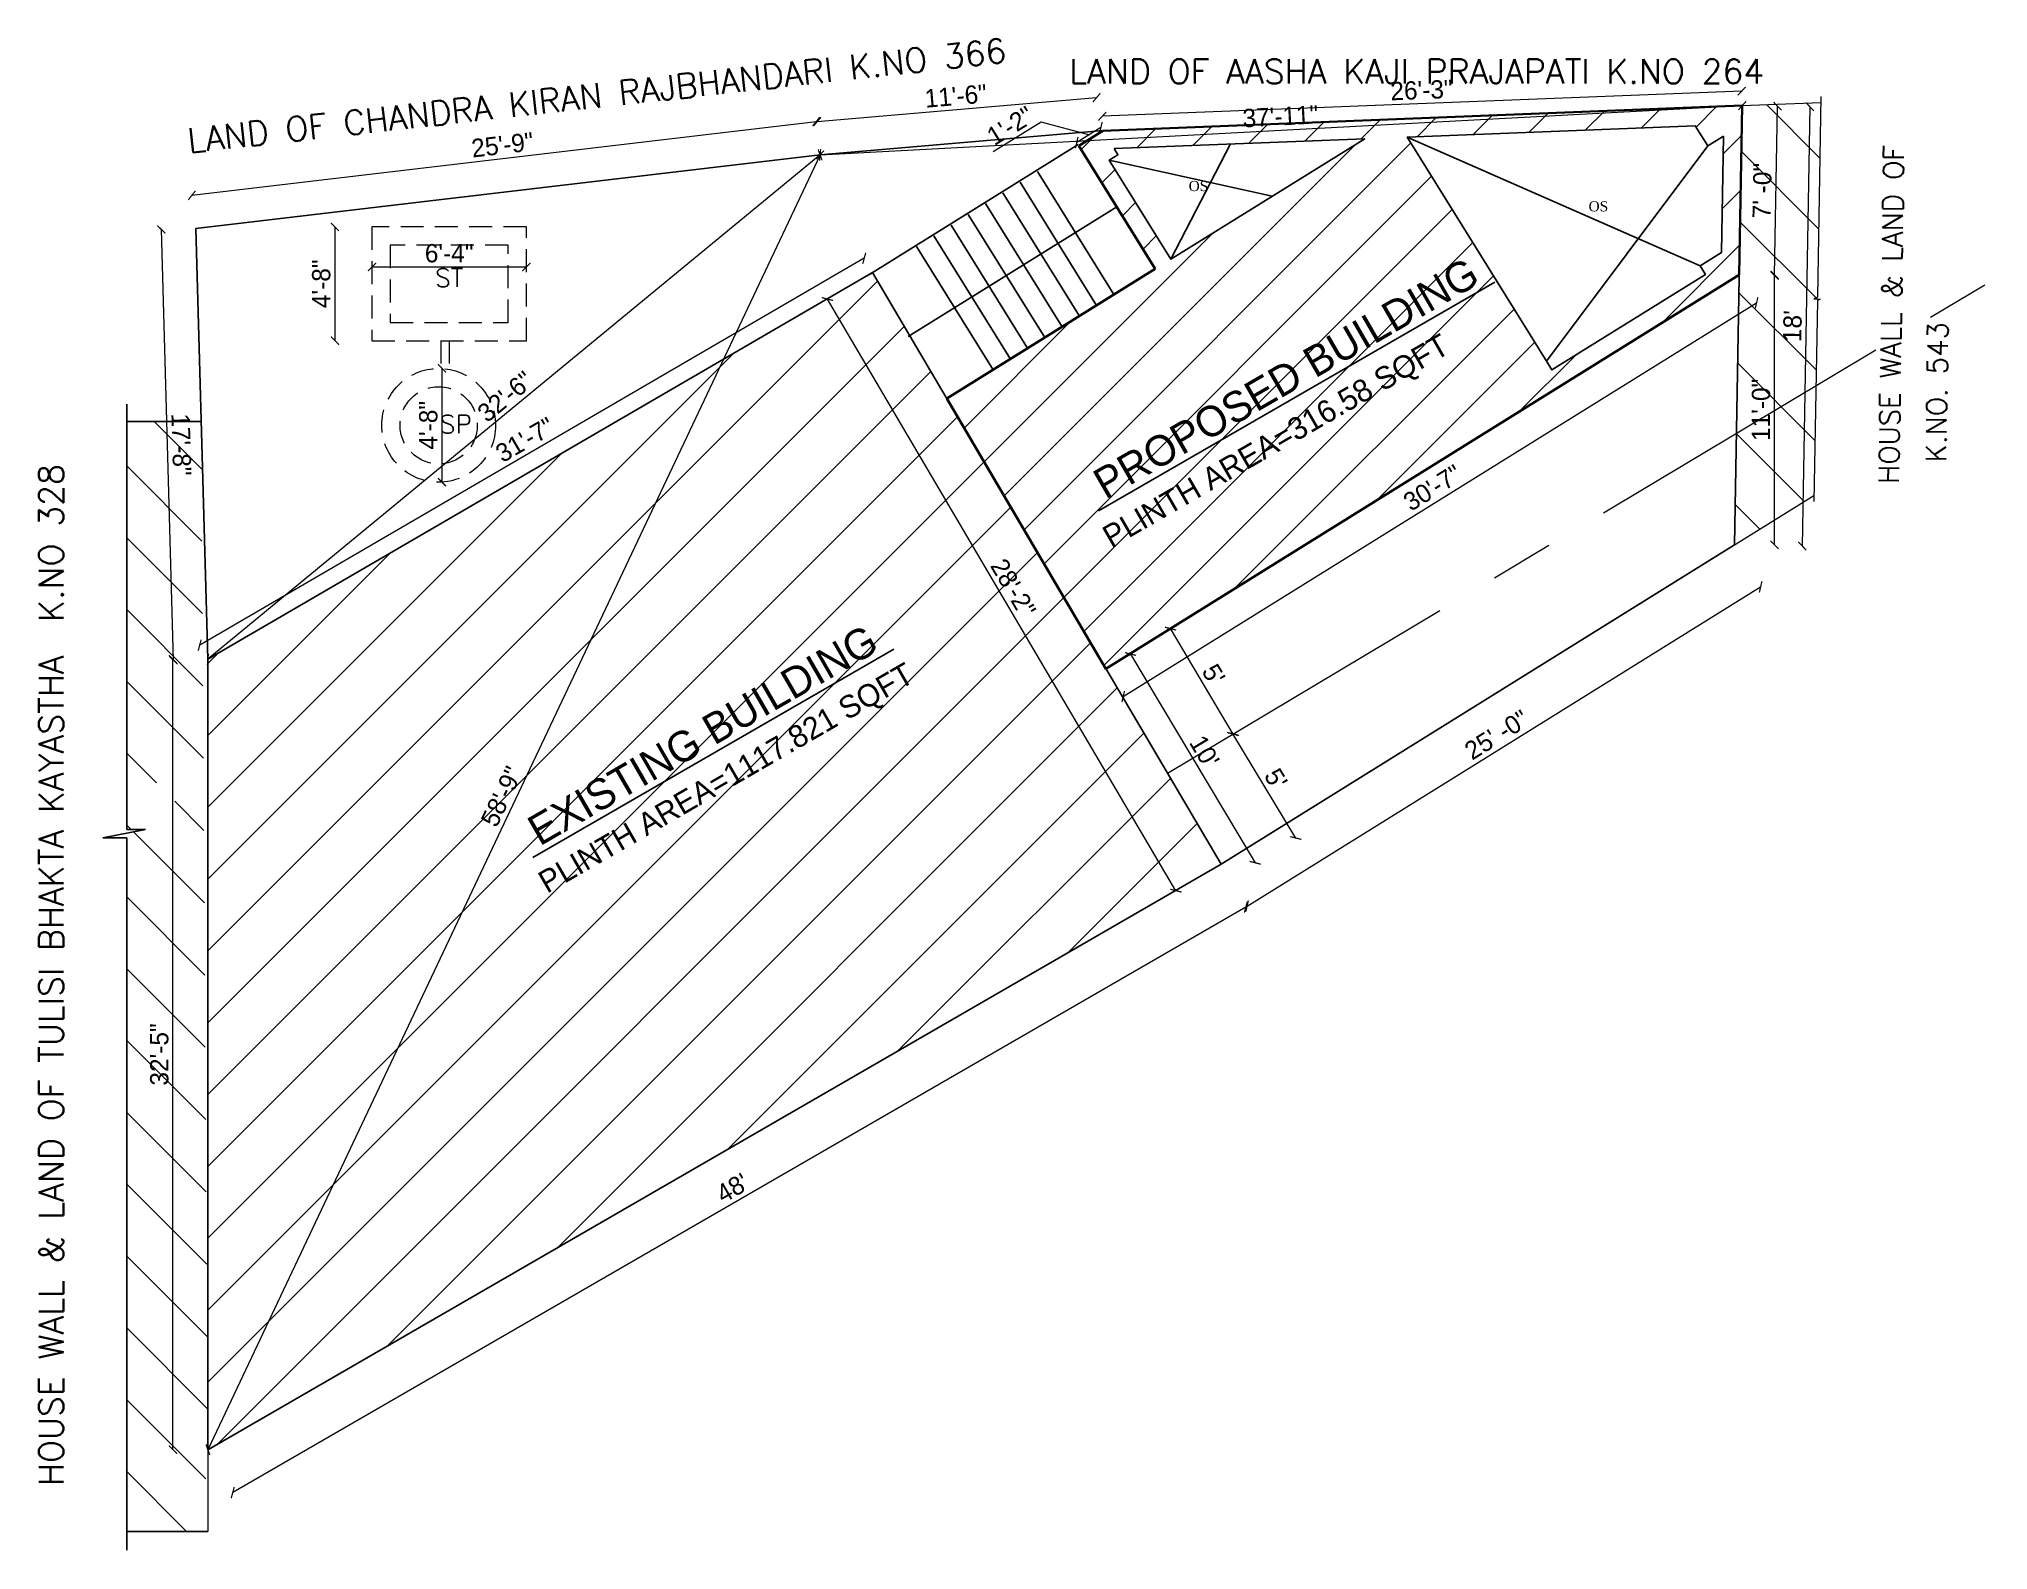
# Model space of a CAD drawing. Header units: inches. Extents: x 149946 to 166271, y -29520 to -26192.
# Drawn here: x 149946 to 150905, y -27377 to -26633 of the extents above; entities that cross this region are included whole.
import ezdxf

# ---------------------------------------------------------------- set-up
doc = ezdxf.new("R2010")
doc.units = ezdxf.units.IN
doc.header["$LTSCALE"] = 5
doc.header["$MEASUREMENT"] = 0
doc.linetypes.add('CENTER', pattern=[2, 1.25, -0.25, 0.25, -0.25])
doc.linetypes.add('HIDDEN', pattern=[0.375, 0.25, -0.125])
doc.layers.add('A-WALL', color=7, linetype='Continuous', lineweight=9)
doc.layers.add('HATCH', color=253, linetype='Continuous', lineweight=0)
for name, color, linetype in [('DIM', 5, 'Continuous'), ('TEXT', 6, 'Continuous'), ('WALL', 7, 'Continuous')]:
    doc.layers.add(name, color=color, linetype=linetype)
doc.styles.add('ordinary', font='times.ttf')
doc.styles.add('ROMANS', font='romans.shx', dxfattribs={"width": 0.8})
doc.styles.add('tt', font='stylu.ttf', dxfattribs={"height": 8})
doc.dimstyles.new('Copy(2) of STANDARD', dxfattribs={"dimtxt": 2, "dimasz": 4, "dimexe": 0, "dimexo": 0, "dimgap": 2, "dimtad": 1, "dimdec": 0, "dimzin": 0, "dimdsep": 46, "dimlunit": 3, "dimtxsty": 'tt', "dimblk": 'ARCHTICK', "dimcen": 0.0505, "dimse1": 1, "dimse2": 1, "dimclrd": 5, "dimclre": 5, "dimclrt": 7, "dimadec": 1, "dimazin": 0, "dimtm": 1e-09, "dimtfac": 1, "dimtdec": 0, "dimtofl": 0, "dimtmove": 1, "dimatfit": 3, "dimfxl": 1, "dimtolj": 2, "dimtzin": 0, "dimlwd": 13, "dimarcsym": 0})

msp = doc.modelspace()

# ---------------------------------------------------------------- texts
at = {"layer": 'TEXT', "lineweight": 9, "style": 'ROMANS'}
for s, height, rotation, p in [('LAND OF CHANDRA KIRAN RAJBHANDARI K.NO 366', 12, 6.31431, (150019.86, -26689.47, -58.17)), ('HOUSE WALL & LAND OF          ', 10, 89.13056, (150861.53, -26852.36, -58.17)), ('          K.NO. 543', 10, 89.13056, (150883.58, -26916.33, -58.17)), ('HOUSE WALL & LAND OF TULISI BHAKTA KAYASTHA  K.NO 328', 12, 90, (149957.97, -27345.62, -58.17))]:
    msp.add_text(s, height=height, rotation=rotation, dxfattribs=at).set_placement(p)
for s, height, p in [('LAND OF AASHA KAJI PRAJAPATI K.NO 264', 12, (150453.24, -26655.37, -58.17)), ('ST', 9, (150140.96, -26755.46, -58.17)), ('SP', 9, (150143.32, -26827.51, -58.17))]:
    msp.add_text(s, height=height, dxfattribs=at).set_placement(p)
at = {"layer": 'TEXT', "style": 'ordinary'}
for p in [(150511.9, -26708.28, -58.17), (150708.78, -26718.28, -58.17)]:
    msp.add_text('OS', height=5, dxfattribs=at).set_placement(p)
at = {"layer": 'TEXT', "linetype": 'ByBlock', "style": 'tt'}
for s, p in [('%%U PROPOSED BUILDING ', (150466.06, -26863.01, -58.17)), ('%%U EXISTING BUILDING ', (150187.62, -27033.7, -58.17))]:
    msp.add_text(s, height=15, rotation=30, dxfattribs=at).set_placement(p)
at = {"layer": 'TEXT', "lineweight": 70, "style": 'tt'}
for s, p in [('PLINTH AREA=316.58 SQFT', (150473.79, -26884.18, -58.17)), ('PLINTH AREA=1117.821 SQFT', (150196.04, -27054.19, -58.17))]:
    msp.add_text(s, height=11, rotation=30, dxfattribs=at).set_placement(p)

# ---------------------------------------------------------------- blocks, each defined once
blk = doc.blocks.new('_ArchTick')
at = {"color": 0, "linetype": 'ByBlock', "const_width": 0.15}
blk.add_lwpolyline([(-0.5, -0.5), (0.5, 0.5)], dxfattribs=at)
blk = doc.blocks.new('*D689')
at = {"layer": 'Defpoints', "color": 0, "ltscale": 5}
for p in [(150143.8, -26795.58), (150141.66, -26851.54), (150144.36, -26851.54)]:
    blk.add_point(p, dxfattribs=at)
at = {"layer": 'DIM', "color": 5, "lineweight": 13, "ltscale": 5}
blk.add_line((150144.36, -26795.58), (150144.36, -26851.54), dxfattribs=at)
at = {"layer": 'DIM', "color": 5, "lineweight": 13, "ltscale": 5, "xscale": 4, "yscale": 4, "zscale": 4}
for p, rotation in [((150144.36, -26795.58), 90), ((150144.36, -26851.54), 270)]:
    blk.add_blockref('_ArchTick', p, dxfattribs=dict(at, rotation=rotation))
at = {"layer": 'DIM', "color": 7, "ltscale": 5, "insert": (150137.66, -26823.56), "char_height": 8, "attachment_point": 5, "rotation": 90, "style": 'tt'}
blk.add_mtext('\\A2;{\\H1.125x;4\'-8"}', dxfattribs=at)
blk = doc.blocks.new('*D690')
at = {"layer": 'Defpoints', "color": 0, "ltscale": 5}
for p in [(150109.89, -26725.92), (150091.65, -26781.92), (150109.89, -26781.92)]:
    blk.add_point(p, dxfattribs=at)
at = {"layer": 'DIM', "color": 5, "lineweight": 13, "ltscale": 5}
blk.add_line((150091.65, -26725.92), (150091.65, -26781.92), dxfattribs=at)
at = {"layer": 'DIM', "color": 5, "lineweight": 13, "ltscale": 5, "xscale": 4, "yscale": 4, "zscale": 4}
for p, rotation in [((150091.65, -26725.92), 90), ((150091.65, -26781.92), 270)]:
    blk.add_blockref('_ArchTick', p, dxfattribs=dict(at, rotation=rotation))
at = {"layer": 'DIM', "color": 7, "ltscale": 5, "insert": (150084.95, -26753.92), "char_height": 8, "attachment_point": 5, "rotation": 90, "style": 'tt'}
blk.add_mtext('\\A2;{\\H1.125x;4\'-8"}', dxfattribs=at)
blk = doc.blocks.new('*D691')
at = {"layer": 'Defpoints', "color": 0, "ltscale": 5}
for p in [(150185.89, -26745.63), (150109.89, -26754.91), (150185.89, -26754.91)]:
    blk.add_point(p, dxfattribs=at)
at = {"layer": 'DIM', "color": 5, "lineweight": 13, "ltscale": 5}
blk.add_line((150109.89, -26745.63), (150185.89, -26745.63), dxfattribs=at)
at = {"layer": 'DIM', "color": 5, "lineweight": 13, "ltscale": 5, "xscale": 4, "yscale": 4, "zscale": 4, "rotation": 180}
blk.add_blockref('_ArchTick', (150109.89, -26745.63), dxfattribs=at)
at = {"layer": 'DIM', "color": 5, "lineweight": 13, "ltscale": 5, "xscale": 4, "yscale": 4, "zscale": 4}
blk.add_blockref('_ArchTick', (150185.89, -26745.63), dxfattribs=at)
at = {"layer": 'DIM', "color": 7, "ltscale": 5, "insert": (150147.89, -26738.92), "char_height": 8, "attachment_point": 5, "style": 'tt'}
blk.add_mtext('\\A2;{\\H1.125x;6\'-4"}', dxfattribs=at)
blk = doc.blocks.new('*D696')
at = {"layer": 'Defpoints', "color": 0, "ltscale": 5}
for p in [(150328.55, -26674.12), (150330.47, -26690.46), (150023.16, -26726.71)]:
    blk.add_point(p, dxfattribs=at)
at = {"layer": 'DIM', "color": 5, "lineweight": 13, "ltscale": 5}
blk.add_line((150021.24, -26710.37), (150328.55, -26674.12), dxfattribs=at)
at = {"layer": 'DIM', "color": 5, "lineweight": 13, "ltscale": 5, "xscale": 4, "yscale": 4, "zscale": 4}
for p, rotation in [((150328.55, -26674.12), 6.72693349602278), ((150021.24, -26710.37), 186.7269334960228)]:
    blk.add_blockref('_ArchTick', p, dxfattribs=dict(at, rotation=rotation))
at = {"layer": 'DIM', "color": 7, "ltscale": 5, "insert": (150174.11, -26685.59), "char_height": 8, "attachment_point": 5, "rotation": 6.72693, "style": 'tt'}
blk.add_mtext('\\A2;{\\H1.125x;25\'-9"}', dxfattribs=at)
blk = doc.blocks.new('*D697')
at = {"layer": 'Defpoints', "color": 0, "ltscale": 5}
for p in [(150466.6, -26662.28), (150468.01, -26678.64), (150330.47, -26690.46)]:
    blk.add_point(p, dxfattribs=at)
at = {"layer": 'DIM', "color": 5, "lineweight": 13, "ltscale": 5}
blk.add_line((150329.07, -26674.1), (150466.6, -26662.28), dxfattribs=at)
at = {"layer": 'DIM', "color": 5, "lineweight": 13, "ltscale": 5, "xscale": 4, "yscale": 4, "zscale": 4}
for p, rotation in [((150466.6, -26662.28), 4.912393746676225), ((150329.07, -26674.1), 184.9123937466762)]:
    blk.add_blockref('_ArchTick', p, dxfattribs=dict(at, rotation=rotation))
at = {"layer": 'DIM', "color": 7, "ltscale": 5, "insert": (150397.26, -26661.55), "char_height": 8, "attachment_point": 5, "rotation": 4.91239, "style": 'tt'}
blk.add_mtext('\\A2;{\\H1.125x;11\'-6"}', dxfattribs=at)
blk = doc.blocks.new('*D698')
at = {"layer": 'Defpoints', "color": 0, "ltscale": 5}
for p in [(150469.42, -26671.45), (150784.42, -26666.22), (150469.7, -26678.57)]:
    blk.add_point(p, dxfattribs=at)
at = {"layer": 'DIM', "color": 5, "lineweight": 13, "ltscale": 5}
blk.add_line((150784.14, -26659.1), (150469.42, -26671.45), dxfattribs=at)
at = {"layer": 'DIM', "color": 5, "lineweight": 13, "ltscale": 5, "xscale": 4, "yscale": 4, "zscale": 4}
for p, rotation in [((150784.14, -26659.1), 2.24843529121717), ((150469.42, -26671.45), 182.2484352912171)]:
    blk.add_blockref('_ArchTick', p, dxfattribs=dict(at, rotation=rotation))
at = {"layer": 'DIM', "color": 7, "ltscale": 5, "insert": (150626.52, -26658.61), "char_height": 8, "attachment_point": 5, "rotation": 2.24844, "style": 'tt'}
blk.add_mtext('\\A2;{\\H1.125x;26\'-3"}', dxfattribs=at)
blk = doc.blocks.new('*D699')
at = {"layer": 'Defpoints', "color": 0, "ltscale": 5}
for p in [(150784.42, -26666.22), (150780.64, -26882.39), (150813.94, -26882.97)]:
    blk.add_point(p, dxfattribs=at)
at = {"layer": 'DIM', "color": 5, "lineweight": 13, "ltscale": 5}
blk.add_line((150817.73, -26666.8), (150813.94, -26882.97), dxfattribs=at)
at = {"layer": 'DIM', "color": 5, "lineweight": 13, "ltscale": 5, "xscale": 4, "yscale": 4, "zscale": 4}
for p, rotation in [((150817.73, -26666.8), 88.99643436654934), ((150813.94, -26882.97), 268.9964343665494)]:
    blk.add_blockref('_ArchTick', p, dxfattribs=dict(at, rotation=rotation))
at = {"layer": 'DIM', "color": 7, "ltscale": 5, "insert": (150809.18, -26774.77), "char_height": 8, "attachment_point": 5, "rotation": 88.99643, "style": 'tt'}
blk.add_mtext("\\A2;{\\H1.125x;18'}", dxfattribs=at)
blk = doc.blocks.new('*D700')
at = {"layer": 'Defpoints', "color": 0, "ltscale": 5}
for p in [(150780.64, -26882.39), (150793.48, -26903.05), (150527.84, -27039.53)]:
    blk.add_point(p, dxfattribs=at)
at = {"layer": 'DIM', "color": 5, "lineweight": 13, "ltscale": 5}
blk.add_line((150540.68, -27060.19), (150793.48, -26903.05), dxfattribs=at)
at = {"layer": 'DIM', "color": 5, "lineweight": 13, "ltscale": 5, "xscale": 4, "yscale": 4, "zscale": 4}
for p, rotation in [((150793.48, -26903.05), 31.86620840505018), ((150540.68, -27060.19), 211.8662084050502)]:
    blk.add_blockref('_ArchTick', p, dxfattribs=dict(at, rotation=rotation))
at = {"layer": 'DIM', "color": 7, "ltscale": 5, "insert": (150663.53, -26975.91), "char_height": 8, "attachment_point": 5, "rotation": 31.86621, "style": 'tt'}
blk.add_mtext('\\A2;{\\H1.125x;25\' -0"}', dxfattribs=at)
blk = doc.blocks.new('*D701')
at = {"layer": 'Defpoints', "color": 0, "ltscale": 5}
for p in [(150527.84, -27039.53), (150029.12, -27327.73), (150041.34, -27348.87)]:
    blk.add_point(p, dxfattribs=at)
at = {"layer": 'DIM', "color": 5, "lineweight": 13, "ltscale": 5}
blk.add_line((150540.06, -27060.67), (150041.34, -27348.87), dxfattribs=at)
at = {"layer": 'DIM', "color": 5, "lineweight": 13, "ltscale": 5, "xscale": 4, "yscale": 4, "zscale": 4}
for p, rotation in [((150540.06, -27060.67), 30.02282740676115), ((150041.34, -27348.87), 210.0228274067611)]:
    blk.add_blockref('_ArchTick', p, dxfattribs=dict(at, rotation=rotation))
at = {"layer": 'DIM', "color": 7, "ltscale": 5, "insert": (150287.34, -27198.97), "char_height": 8, "attachment_point": 5, "rotation": 30.02283, "style": 'tt'}
blk.add_mtext("\\A2;{\\H1.125x;48'}", dxfattribs=at)
blk = doc.blocks.new('*D702')
at = {"layer": 'Defpoints', "color": 0, "ltscale": 5}
for p in [(150011.92, -26938.73), (150029.12, -26938.73), (150029.12, -27327.73)]:
    blk.add_point(p, dxfattribs=at)
at = {"layer": 'DIM', "color": 5, "lineweight": 13, "ltscale": 5}
blk.add_line((150011.92, -27327.73), (150011.92, -26938.73), dxfattribs=at)
at = {"layer": 'DIM', "color": 5, "lineweight": 13, "ltscale": 5, "xscale": 4, "yscale": 4, "zscale": 4}
for p, rotation in [((150011.92, -26938.73), 90), ((150011.92, -27327.73), 270)]:
    blk.add_blockref('_ArchTick', p, dxfattribs=dict(at, rotation=rotation))
at = {"layer": 'DIM', "color": 7, "ltscale": 5, "insert": (150005.23, -27133.23), "char_height": 8, "attachment_point": 5, "rotation": 90, "style": 'tt'}
blk.add_mtext('\\A2;{\\H1.125x;32\'-5"}', dxfattribs=at)
blk = doc.blocks.new('*D703')
at = {"layer": 'Defpoints', "color": 0, "ltscale": 5}
for p in [(150006.22, -26727.18), (150023.16, -26726.71), (150029.12, -26938.73)]:
    blk.add_point(p, dxfattribs=at)
at = {"layer": 'DIM', "color": 5, "lineweight": 13, "ltscale": 5}
blk.add_line((150012.18, -26939.21), (150006.22, -26727.18), dxfattribs=at)
at = {"layer": 'DIM', "color": 5, "lineweight": 13, "ltscale": 5, "xscale": 4, "yscale": 4, "zscale": 4}
for p, rotation in [((150006.22, -26727.18), 91.609807022786), ((150012.18, -26939.21), 271.609807022786)]:
    blk.add_blockref('_ArchTick', p, dxfattribs=dict(at, rotation=rotation))
at = {"layer": 'DIM', "color": 7, "ltscale": 5, "insert": (150016.02, -26833), "char_height": 8, "attachment_point": 5, "rotation": 271.60981, "style": 'tt'}
blk.add_mtext('\\A2;{\\H1.125x;17\'-8"}', dxfattribs=at)
blk = doc.blocks.new('*D704')
at = {"layer": 'Defpoints', "color": 0, "ltscale": 5}
for p in [(150356.25, -26748.33), (150025.08, -26931.78), (150029.12, -26938.73)]:
    blk.add_point(p, dxfattribs=at)
at = {"layer": 'DIM', "color": 5, "lineweight": 13, "ltscale": 5}
blk.add_line((150352.2, -26741.38), (150025.08, -26931.78), dxfattribs=at)
at = {"layer": 'DIM', "color": 5, "lineweight": 13, "ltscale": 5, "xscale": 4, "yscale": 4, "zscale": 4}
for p, rotation in [((150352.2, -26741.38), 30.20167562409659), ((150025.08, -26931.78), 210.2016756240966)]:
    blk.add_blockref('_ArchTick', p, dxfattribs=dict(at, rotation=rotation))
at = {"layer": 'DIM', "color": 7, "ltscale": 5, "insert": (150185.21, -26830.68), "char_height": 8, "attachment_point": 5, "rotation": 30.20168, "style": 'tt'}
blk.add_mtext('\\A2;{\\H1.125x;31\'-7"}', dxfattribs=at)
blk = doc.blocks.new('*D705')
at = {"layer": 'Defpoints', "color": 0, "ltscale": 5}
for p in [(150356.25, -26748.33), (150334.05, -26761.41), (150527.84, -27039.53)]:
    blk.add_point(p, dxfattribs=at)
at = {"layer": 'DIM', "color": 5, "lineweight": 13, "ltscale": 5}
blk.add_line((150505.64, -27052.61), (150334.05, -26761.41), dxfattribs=at)
at = {"layer": 'DIM', "color": 5, "lineweight": 13, "ltscale": 5, "xscale": 4, "yscale": 4, "zscale": 4}
for p, rotation in [((150334.05, -26761.41), 120.5085900980565), ((150505.64, -27052.61), 300.5085900980565)]:
    blk.add_blockref('_ArchTick', p, dxfattribs=dict(at, rotation=rotation))
at = {"layer": 'DIM', "color": 7, "ltscale": 5, "insert": (150425.58, -26903.63), "char_height": 8, "attachment_point": 5, "rotation": 300.50859, "style": 'tt'}
blk.add_mtext('\\A2;{\\H1.125x;28\'-2"}', dxfattribs=at)
blk = doc.blocks.new('*D706')
at = {"layer": 'Defpoints', "color": 0, "ltscale": 5}
for p in [(150469.7, -26678.57), (150456.82, -26684.38), (150457.81, -26685.97)]:
    blk.add_point(p, dxfattribs=at)
at = {"layer": 'DIM', "color": 5, "lineweight": 13, "ltscale": 5}
for p, q in [((150439.32, -26674.36), (150415.75, -26689.01)), ((150462.77, -26680.68), (150439.32, -26674.36)), ((150468.71, -26676.99), (150456.82, -26684.38))]:
    blk.add_line(p, q, dxfattribs=at)
at = {"layer": 'DIM', "color": 5, "lineweight": 13, "ltscale": 5, "xscale": 4, "yscale": 4, "zscale": 4}
for p, rotation in [((150456.82, -26684.38), 211.8662084050724), ((150468.71, -26676.99), 31.86620840507245)]:
    blk.add_blockref('_ArchTick', p, dxfattribs=dict(at, rotation=rotation))
at = {"layer": 'DIM', "color": 7, "ltscale": 5, "insert": (150424.06, -26676.09), "char_height": 8, "attachment_point": 5, "rotation": 31.86621, "style": 'tt'}
blk.add_mtext('\\A2;{\\H1.125x;1\'-2"}', dxfattribs=at)
blk = doc.blocks.new('*D707')
at = {"layer": 'Defpoints', "color": 0, "ltscale": 5}
for p in [(150784.42, -26666.22), (150801.81, -26666.52), (150782.96, -26749.55)]:
    blk.add_point(p, dxfattribs=at)
at = {"layer": 'DIM', "color": 5, "lineweight": 13, "ltscale": 5}
blk.add_line((150800.35, -26749.86), (150801.81, -26666.52), dxfattribs=at)
at = {"layer": 'DIM', "color": 5, "lineweight": 13, "ltscale": 5, "xscale": 4, "yscale": 4, "zscale": 4}
for p, rotation in [((150801.81, -26666.52), 88.99643436657202), ((150800.35, -26749.86), 268.996434366572)]:
    blk.add_blockref('_ArchTick', p, dxfattribs=dict(at, rotation=rotation))
at = {"layer": 'DIM', "color": 7, "ltscale": 5, "insert": (150794.23, -26708.07), "char_height": 8, "attachment_point": 5, "rotation": 88.99643, "style": 'tt'}
blk.add_mtext('\\A2;{\\H1.125x;7\' -0"}', dxfattribs=at)
blk = doc.blocks.new('*D708')
at = {"layer": 'Defpoints', "color": 0, "ltscale": 5}
for p in [(150782.96, -26749.55), (150791.48, -26763.25), (150471.17, -26943.37)]:
    blk.add_point(p, dxfattribs=at)
at = {"layer": 'DIM', "color": 5, "lineweight": 13, "ltscale": 5}
blk.add_line((150479.69, -26957.07), (150791.48, -26763.25), dxfattribs=at)
at = {"layer": 'DIM', "color": 5, "lineweight": 13, "ltscale": 5, "xscale": 4, "yscale": 4, "zscale": 4}
for p, rotation in [((150791.48, -26763.25), 31.86620840505249), ((150479.69, -26957.07), 211.8662084050525)]:
    blk.add_blockref('_ArchTick', p, dxfattribs=dict(at, rotation=rotation))
at = {"layer": 'DIM', "color": 7, "ltscale": 5, "insert": (150631.96, -26854.33), "char_height": 8, "attachment_point": 5, "rotation": 31.86621, "style": 'tt'}
blk.add_mtext('\\A2;{\\H1.125x;30\'-7"}', dxfattribs=at)
blk = doc.blocks.new('*D692')
at = {"layer": 'Defpoints', "color": 0, "ltscale": 5}
for p in [(150330.47, -26690.46), (150029.12, -26938.73), (150029.12, -26938.73)]:
    blk.add_point(p, dxfattribs=at)
at = {"layer": 'DIM', "color": 5, "lineweight": 13, "ltscale": 5}
blk.add_line((150330.47, -26690.46), (150029.12, -26938.73), dxfattribs=at)
at = {"layer": 'DIM', "color": 5, "lineweight": 13, "ltscale": 5, "xscale": 4, "yscale": 4, "zscale": 4}
for p, rotation in [((150330.47, -26690.46), 39.48369156053075), ((150029.12, -26938.73), 219.4836915605308)]:
    blk.add_blockref('_ArchTick', p, dxfattribs=dict(at, rotation=rotation))
at = {"layer": 'DIM', "color": 7, "ltscale": 5, "insert": (150175.56, -26809.45), "char_height": 8, "attachment_point": 5, "rotation": 39.48369, "style": 'tt'}
blk.add_mtext('\\A2;{\\H1.125x;32\'-6"}', dxfattribs=at)
blk = doc.blocks.new('*D693')
at = {"layer": 'Defpoints', "color": 0, "ltscale": 5}
for p in [(150330.47, -26690.46), (150029.12, -27327.73), (150029.12, -27327.73)]:
    blk.add_point(p, dxfattribs=at)
at = {"layer": 'DIM', "color": 5, "lineweight": 13, "ltscale": 5}
blk.add_line((150330.47, -26690.46), (150029.12, -27327.73), dxfattribs=at)
at = {"layer": 'DIM', "color": 5, "lineweight": 13, "ltscale": 5, "xscale": 4, "yscale": 4, "zscale": 4}
for p, rotation in [((150330.47, -26690.46), 64.69153088684605), ((150029.12, -27327.73), 244.691530886846)]:
    blk.add_blockref('_ArchTick', p, dxfattribs=dict(at, rotation=rotation))
at = {"layer": 'DIM', "color": 7, "ltscale": 5, "insert": (150173.75, -27006.23), "char_height": 8, "attachment_point": 5, "rotation": 64.69153, "style": 'tt'}
blk.add_mtext('\\A2;{\\H1.125x;58\'-9"}', dxfattribs=at)
blk = doc.blocks.new('*D709')
at = {"layer": 'Defpoints', "color": 0, "ltscale": 5}
for p in [(150784.42, -26666.22), (150784.42, -26666.22), (150330.47, -26690.46)]:
    blk.add_point(p, dxfattribs=at)
at = {"layer": 'DIM', "color": 5, "lineweight": 13, "ltscale": 5}
blk.add_line((150330.47, -26690.46), (150784.42, -26666.22), dxfattribs=at)
at = {"layer": 'DIM', "color": 5, "lineweight": 13, "ltscale": 5, "xscale": 4, "yscale": 4, "zscale": 4}
for p, rotation in [((150784.42, -26666.22), 3.057079537629032), ((150330.47, -26690.46), 183.057079537629)]:
    blk.add_blockref('_ArchTick', p, dxfattribs=dict(at, rotation=rotation))
at = {"layer": 'DIM', "color": 7, "ltscale": 5, "insert": (150557.08, -26671.53), "char_height": 8, "attachment_point": 5, "rotation": 3.05708, "style": 'tt'}
blk.add_mtext('\\A2;{\\H1.125x;37\'-11"}', dxfattribs=at)
blk = doc.blocks.new('*D694')
at = {"layer": 'Defpoints', "color": 0, "ltscale": 5}
for p in [(150471.17, -26943.37), (150532.59, -27046.13), (150544.69, -27038.89)]:
    blk.add_point(p, dxfattribs=at)
at = {"layer": 'DIM', "color": 5, "lineweight": 13, "ltscale": 5}
blk.add_line((150483.28, -26936.13), (150544.69, -27038.89), dxfattribs=at)
at = {"layer": 'DIM', "color": 5, "lineweight": 13, "ltscale": 5, "xscale": 4, "yscale": 4, "zscale": 4}
for p, rotation in [((150483.28, -26936.13), 120.86344836118), ((150544.69, -27038.89), 300.86344836118)]:
    blk.add_blockref('_ArchTick', p, dxfattribs=dict(at, rotation=rotation))
at = {"layer": 'DIM', "color": 7, "ltscale": 5, "insert": (150519.71, -26984.1), "char_height": 8, "attachment_point": 5, "rotation": 300.86345, "style": 'tt'}
blk.add_mtext("\\A2;{\\H1.125x;10'}", dxfattribs=at)
blk = doc.blocks.new('*D710')
at = {"layer": 'Defpoints', "color": 0, "ltscale": 5}
for p in [(150782.96, -26749.55), (150800.35, -26749.55), (150780.64, -26882.39)]:
    blk.add_point(p, dxfattribs=at)
at = {"layer": 'DIM', "color": 5, "lineweight": 13, "ltscale": 5}
blk.add_line((150800.35, -26882.39), (150800.35, -26749.55), dxfattribs=at)
at = {"layer": 'DIM', "color": 5, "lineweight": 13, "ltscale": 5, "xscale": 4, "yscale": 4, "zscale": 4}
for p, rotation in [((150800.35, -26749.55), 90), ((150800.35, -26882.39), 270)]:
    blk.add_blockref('_ArchTick', p, dxfattribs=dict(at, rotation=rotation))
at = {"layer": 'DIM', "color": 7, "ltscale": 5, "insert": (150793.69, -26815.97), "char_height": 8, "attachment_point": 5, "rotation": 90, "style": 'tt'}
blk.add_mtext('\\A2;{\\H1.125x;11\'-0"}', dxfattribs=at)
blk = doc.blocks.new('*D695')
at = {"layer": 'Defpoints', "color": 0, "ltscale": 5}
for p in [(150533.58, -26975.37), (150501.49, -26994.81, 0.95), (150532.59, -27046.13, 0.95)]:
    blk.add_point(p, dxfattribs=at)
at = {"layer": 'DIM', "color": 5, "lineweight": 13, "ltscale": 5}
blk.add_line((150564.68, -27026.68), (150533.58, -26975.37), dxfattribs=at)
at = {"layer": 'DIM', "color": 5, "lineweight": 13, "ltscale": 5, "xscale": 4, "yscale": 4, "zscale": 4}
for p, rotation in [((150533.58, -26975.37), 121.2165950634425), ((150564.68, -27026.68), 301.2165950634425)]:
    blk.add_blockref('_ArchTick', p, dxfattribs=dict(at, rotation=rotation))
at = {"layer": 'DIM', "color": 7, "ltscale": 5, "insert": (150554.85, -26997.56), "char_height": 8, "attachment_point": 5, "rotation": 301.2166, "style": 'tt'}
blk.add_mtext("\\A2;{\\H1.125x;5'}", dxfattribs=at)
blk = doc.blocks.new('*D711')
at = {"layer": 'Defpoints', "color": 0, "ltscale": 5}
for p in [(150501.46, -26924.55, 0.95), (150502.99, -26923.64), (150501.49, -26994.81, 0.95)]:
    blk.add_point(p, dxfattribs=at)
at = {"layer": 'DIM', "color": 5, "lineweight": 13, "ltscale": 5}
blk.add_line((150533.87, -26975.56), (150502.99, -26923.64), dxfattribs=at)
at = {"layer": 'DIM', "color": 5, "lineweight": 13, "ltscale": 5, "xscale": 4, "yscale": 4, "zscale": 4}
for p, rotation in [((150502.99, -26923.64), 120.7437064911044), ((150533.87, -26975.56), 300.7437064911044)]:
    blk.add_blockref('_ArchTick', p, dxfattribs=dict(at, rotation=rotation))
at = {"layer": 'DIM', "color": 7, "ltscale": 5, "insert": (150524.18, -26946.17), "char_height": 8, "attachment_point": 5, "rotation": 300.74371, "style": 'tt'}
blk.add_mtext("\\A2;{\\H1.125x;5'}", dxfattribs=at)

# ---------------------------------------------------------------- dimensions: what is measured, and where the dimension line sits
at = {"layer": 'DIM', "ltscale": 5}
for p1, p2, distance, text, picture, middle in [((150784.42, -26666.22, -58.17), (150469.7, -26678.57, -58.17), -7.13, '{\\H1.125x;<>}', '*D698', (150626.52, -26658.61, -58.17)), ((150330.47, -26690.46, -58.17), (150468.01, -26678.64, -58.17), 16.42, '{\\H1.125x;<>}', '*D697', (150397.26, -26661.55, -58.17)), ((150023.16, -26726.71, -58.17), (150330.47, -26690.46, -58.17), 16.46, '{\\H1.125x;<>}', '*D696', (150174.11, -26685.59, -58.17)), ((150330.47, -26690.46, -58.17), (150784.42, -26666.22, -58.17), 0, '{\\H1.125x;<>}', '*D709', (150557.08, -26671.53, -58.17)), ((150784.42, -26666.22, -58.17), (150780.64, -26882.39, -58.17), 33.31, '{\\H1.125x;<>}', '*D699', (150809.18, -26774.77, -58.17)), ((150782.96, -26749.55, -58.17), (150784.42, -26666.22, -58.17), -17.39, '{\\H1.125x;7\' -0"}', '*D707', (150794.23, -26708.07, -58.17)), ((150330.47, -26690.46, -58.17), (150029.12, -27327.73, -58.17), 0, '{\\H1.125x;<>}', '*D693', (150173.75, -27006.23, -58.17)), ((150330.47, -26690.46, -58.17), (150029.12, -26938.73, -58.17), 0, '{\\H1.125x;<>}', '*D692', (150175.56, -26809.45, -58.17)), ((150029.12, -26938.73, -58.17), (150023.16, -26726.71, -58.17), 16.95, '{\\H1.125x;<>}', '*D703', (150016.02, -26833, -58.17)), ((150356.25, -26748.33, -58.17), (150029.12, -26938.73, -58.17), -8.05, '{\\H1.125x;<>}', '*D704', (150185.21, -26830.68, -58.17)), ((150527.84, -27039.53, -58.17), (150356.25, -26748.33, -58.17), 25.76, '{\\H1.125x;<>}', '*D705', (150425.58, -26903.63, -58.17)), ((150471.17, -26943.37, -58.17), (150782.96, -26749.55, -58.17), -16.13, '{\\H1.125x;<>}', '*D708', (150631.96, -26854.33, -58.17)), ((150527.84, -27039.53, -58.17), (150780.64, -26882.39, -58.17), -24.32, '{\\H1.125x;25\' -0"}', '*D700', (150663.53, -26975.91, -58.17)), ((150471.17, -26943.37, -58.17), (150532.59, -27046.13, -58.17), 14.1, '{\\H1.125x;<>}', '*D694', (150519.71, -26984.1, -58.17)), ((150532.59, -27046.13, -58.17), (150501.49, -26994.81, -58.17), -37.52, '{\\H1.125x;<>}', '*D695', (150554.85, -26997.56, -59.12)), ((150527.84, -27039.53, -58.17), (150029.12, -27327.73, -58.17), 24.42, '{\\H1.125x;<>}', '*D701', (150287.34, -27198.97, -58.17))]:
    dim = msp.add_aligned_dim(p1=p1, p2=p2, distance=distance, text=text, dimstyle='Copy(2) of STANDARD', override={"dimtxt": 9}, dxfattribs=at)
    dim.commit()
    dim.dimension.update_dxf_attribs({"geometry": picture, "text_midpoint": middle})
dim = msp.add_linear_dim(base=(150456.82, -26684.38, -58.17), p1=(150469.7, -26678.57, -58.17), p2=(150457.81, -26685.97, -58.17), angle=211.86621, text='{\\H1.125x;<>}', dimstyle='Copy(2) of STANDARD', override={"dimtxt": 9}, dxfattribs=at)
dim.commit()
dim.dimension.update_dxf_attribs({"geometry": '*D706', "text_midpoint": (150437.62, -26675.42, -58.17), "dimtype": 161})
for base, p1, p2, angle, text, override, picture, middle in [((150091.65, -26781.92, -58.17), (150109.89, -26725.92, -58.17), (150109.89, -26781.92, -58.17), 90, '{\\H1.125x;<>}', {"dimtxt": 9}, '*D690', (150084.95, -26753.92, -58.17)), ((150800.35, -26749.55, -58.17), (150780.64, -26882.39, -58.17), (150782.96, -26749.55, -58.17), 90, '{\\H1.125x;11\'-0"}', {"dimtxt": 4}, '*D710', (150793.69, -26815.97, -58.17)), ((150144.36, -26851.54, -58.17), (150143.8, -26795.58, -58.17), (150141.66, -26851.54, -58.17), 90, '{\\H1.125x;<>}', {"dimtxt": 4}, '*D689', (150137.66, -26823.56, -58.17)), ((150502.99, -26923.64, -59.12), (150501.49, -26994.81, -58.17), (150501.46, -26924.55, -58.17), 300.74371, '{\\H1.125x;<>}', {"dimtxt": 9}, '*D711', (150524.18, -26946.17, -59.12)), ((150011.92, -26938.73, -58.17), (150029.12, -27327.73, -58.17), (150029.12, -26938.73, -58.17), 90, '{\\H1.125x;<>}', {"dimtxt": 4}, '*D702', (150005.23, -27133.23, -58.17))]:
    dim = msp.add_linear_dim(base=base, p1=p1, p2=p2, angle=angle, text=text, dimstyle='Copy(2) of STANDARD', override=override, dxfattribs=at)
    dim.commit()
    dim.dimension.update_dxf_attribs({"geometry": picture, "text_midpoint": middle})
dim = msp.add_linear_dim(base=(150185.89, -26745.63, -58.17), p1=(150109.89, -26754.91, -58.17), p2=(150185.89, -26754.91, -58.17), text='{\\H1.125x;<>}', dimstyle='Copy(2) of STANDARD', override={"dimtxt": 4}, dxfattribs=at)
dim.commit()
dim.dimension.update_dxf_attribs({"geometry": '*D691', "text_midpoint": (150147.89, -26738.92, -58.17)})

# ---------------------------------------------------------------- hatches: boundary and pattern name
at = {"ltscale": 5}
h = msp.add_hatch(dxfattribs=at)
h.set_pattern_fill('ANSI31', color=256, scale=150)
h.set_pattern_definition([(45, (31251.413, 3339.535), (-13.2582521, 13.2582521), [])])
h.paths.add_polyline_path([(150469.7, -26678.57), (150457.81, -26685.97), (150495.5, -26746.59), (150392.83, -26810.41), (150471.17, -26943.37), (150782.96, -26749.55), (150784.42, -26666.22), (150614.03, -26672.91)])
h.paths.add_polyline_path([(150621.42, -26684.8), (150619.49, -26681.7), (150761.31, -26676.13), (150767.44, -26685.99), (150775.16, -26681.19), (150774.15, -26738.55), (150763.68, -26745.06), (150766.32, -26749.3), (150690.73, -26796.29), (150688.35, -26792.47)], flags=16)
h.paths.add_polyline_path([(150507.39, -26739.2), (150503.14, -26741.84), (150472.84, -26693.1), (150477.09, -26690.46), (150475.16, -26687.37), (150598.56, -26682.52)], flags=16)
h.paths.add_polyline_path([(150532.35, -26666.01), (150581.09, -26663.41), (150581.82, -26677.04), (150533.08, -26679.64)], flags=9)
h.paths.add_polyline_path([(150473.06, -26888.83), (150663.28, -26779.02), (150654.4, -26763.64), (150464.19, -26873.46)], flags=24)
h.paths.add_polyline_path([(150464.94, -26868.97), (150672.61, -26749.08), (150660.74, -26728.52), (150453.07, -26848.42)], flags=24)
h.paths.add_polyline_path([(150510.63, -26709.67), (150522.62, -26709.67), (150522.62, -26702), (150510.63, -26702)], flags=8)
h.paths.add_polyline_path([(150707.5, -26719.67), (150719.49, -26719.67), (150719.49, -26712), (150707.5, -26712)], flags=8)
h = msp.add_hatch(dxfattribs=at)
h.set_pattern_fill('ANSI31', color=256, scale=200)
h.set_pattern_definition([(45, (31251.413, 3339.535), (-17.6776695, 17.6776695), [])])
h.paths.add_polyline_path([(150356.25, -26748.33), (150029.12, -26938.73), (150029.12, -27327.73), (150527.84, -27039.53)])
h.paths.add_polyline_path([(150402.14, -26885.82), (150429.39, -26932.06), (150451.62, -26918.96), (150424.37, -26872.72)], flags=24)
h.paths.add_polyline_path([(150172.18, -27035.49), (150195.12, -26986.97), (150171.79, -26975.94), (150148.85, -27024.46)], flags=24)
h.paths.add_polyline_path([(150195.35, -27058.94), (150404.51, -26938.19), (150395.57, -26922.7), (150186.41, -27043.46)], flags=24)
h.paths.add_polyline_path([(150186.41, -27039.43), (150373.21, -26931.58), (150361.49, -26911.28), (150174.69, -27019.13)], flags=24)
at = {"layer": 'HATCH', "ltscale": 5}
h = msp.add_hatch(dxfattribs=at)
h.set_pattern_fill('ANSI31', color=256, scale=200, angle=90, style=0)
h.set_pattern_definition([(135, (24007.61, 314.806), (-17.6776695, -17.6776695), [])])
h.paths.add_polyline_path([(150823.13, -26664.7), (150784.42, -26666.22), (150782.96, -26749.55), (150780.64, -26882.39), (150819.66, -26858.13)])
h = msp.add_hatch(dxfattribs=at)
h.set_pattern_fill('ANSI31', color=256, scale=200, angle=90, style=0)
h.set_pattern_definition([(135, (128944.995, -41861.858), (-17.67767, -17.67767), [])])
h.paths.add_polyline_path([(150000.45, -27019.61), (150000.45, -26999.59), (150012.8, -26999.59), (150012.8, -27019.61)], flags=16)
h.paths.add_polyline_path([(150029.12, -27327.73), (150026.19, -27369.73), (150029.12, -27369.73)])
h.paths.add_polyline_path([(149989.18, -27367.98), (150029.12, -27367.98), (150029.12, -27327.73), (150025.83, -26821.73), (149989.18, -26821.73), (149989.18, -27022.56), (149998.44, -27022.56), (149977.44, -27026.58), (149989.18, -27026.58)])

# ---------------------------------------------------------------- linework, layer by layer
at = {"layer": 'A-WALL', "lineweight": 30}
for p, q in [((150614.03, -26672.91, -58.17), (150784.42, -26666.22, -58.17)), ((150784.42, -26666.22, -58.17), (150782.96, -26749.55, -58.17)), ((150469.7, -26678.57, -58.17), (150457.81, -26685.97, -58.17)), ((150469.7, -26678.57, -58.17), (150614.03, -26672.91, -58.17)), ((150457.81, -26685.97, -58.17), (150495.5, -26746.59, -58.17)), ((150392.83, -26810.41, -58.17), (150495.5, -26746.59, -58.17)), ((150782.96, -26749.55, -58.17), (150471.17, -26943.37, -58.17)), ((150392.83, -26810.41, -58.17), (150471.17, -26943.37, -58.17))]:
    msp.add_line(p, q, dxfattribs=at)
at = {"layer": 'A-WALL', "ltscale": 5}
for p, q in [((150784.42, -26666.22, -58.17), (150823.13, -26664.7, -58.17)), ((150527.84, -27039.53, -58.17), (150819.66, -26858.13, -58.17)), ((150029.12, -27272.45, -58.17), (150029.12, -27367.98, -58.17))]:
    msp.add_line(p, q, dxfattribs=at)
at = {"layer": 'A-WALL', "color": 3, "linetype": 'CENTER', "ltscale": 25}
msp.add_line((150501.49, -26994.81, -58.17), (150905.4, -26753.43, -58.17), dxfattribs=at)
at = {"layer": 'A-WALL', "linetype": 'Continuous', "ltscale": 5, "elevation": -58.17}
msp.add_lwpolyline([(150823.18, -26661.7), (150821.41, -26760.52), (150819.6, -26761.28), (150822.85, -26761.55), (150821.38, -26762.18), (150819.61, -26861.13)], dxfattribs=at)
at = {"layer": 'DIM', "ltscale": 5, "elevation": -58.17}
msp.add_lwpolyline([(150029.12, -27327.73), (150029.12, -26938.73), (150023.16, -26726.71), (150330.47, -26690.46), (150468.01, -26678.64), (150784.42, -26666.22), (150780.64, -26882.39), (150527.84, -27039.53)], close=True, dxfattribs=at)
at = {"layer": 'HATCH', "linetype": 'HIDDEN', "ltscale": 9}
for p, q in [((150143.81, -26781.92, -58.17), (150143.81, -26795.58, -58.17)), ((150147.81, -26781.92, -58.17), (150147.81, -26796.02, -58.17))]:
    msp.add_line(p, q, dxfattribs=at)
at = {"layer": 'HATCH', "linetype": 'HIDDEN', "ltscale": 9, "elevation": -58.17}
for points in [[(150109.89, -26781.92), (150185.89, -26781.92), (150185.89, -26725.92), (150109.89, -26725.92)], [(150118.89, -26772.92), (150176.89, -26772.92), (150176.89, -26734.92), (150118.89, -26734.92)]]:
    msp.add_lwpolyline(points, close=True, dxfattribs=at)
at = {"layer": 'HATCH', "linetype": 'HIDDEN', "ltscale": 9}
for radius in [28, 19]:
    msp.add_circle((150142.73, -26823.56, -58.17), radius, dxfattribs=at)
at = {"layer": 'WALL', "ltscale": 5}
for p, q in [((150784.42, -26666.22, -58.17), (150614.03, -26672.91, -58.17)), ((150782.96, -26749.55, -58.17), (150784.42, -26666.22, -58.17)), ((150469.7, -26678.57, -58.17), (150457.81, -26685.97, -58.17)), ((150614.03, -26672.91, -58.17), (150469.7, -26678.57, -58.17)), ((150457.48, -26685.44, -58.17), (150354.82, -26749.26, -58.17)), ((150457.81, -26685.97, -58.17), (150495.5, -26746.59, -58.17)), ((150503.14, -26741.84, -58.17), (150532.58, -26685.11, -58.17)), ((150763.68, -26745.06, -58.17), (150619.49, -26681.7, -58.17)), ((150688.09, -26792.05, -58.17), (150767.44, -26685.99, -58.17)), ((150437.43, -26698.64, -58.17), (150475.11, -26759.26, -58.17)), ((150472.84, -26693.1, -58.17), (150552.97, -26710.86, -58.17)), ((150420.44, -26709.19, -58.17), (150458.13, -26769.82, -58.17)), ((150428.93, -26703.91, -58.17), (150466.62, -26764.54, -58.17)), ((150476.49, -26716.02, -58.17), (150373.82, -26779.84, -58.17)), ((150403.45, -26719.75, -58.17), (150441.14, -26780.38, -58.17)), ((150411.95, -26714.47, -58.17), (150449.63, -26775.1, -58.17)), ((150394.96, -26725.03, -58.17), (150432.65, -26785.66, -58.17)), ((150377.98, -26735.59, -58.17), (150415.66, -26796.22, -58.17)), ((150386.47, -26730.31, -58.17), (150424.16, -26790.94, -58.17)), ((150495.5, -26746.59, -58.17), (150392.83, -26810.41, -58.17)), ((150471.17, -26943.37, -58.17), (150782.96, -26749.55, -58.17)), ((149989.18, -27022.56, -58.17), (149989.18, -26813.24, -58.17)), ((150392.83, -26810.41, -58.17), (150471.17, -26943.37, -58.17)), ((149989.18, -26821.73, -58.17), (150025.83, -26821.73, -58.17)), ((149977.44, -27026.58, -58.17), (149998.44, -27022.56, -58.17)), ((149989.18, -27026.58, -58.17), (149977.44, -27026.58, -58.17)), ((149998.44, -27022.56, -58.17), (149989.18, -27022.56, -58.17)), ((149989.18, -27377.11, -58.17), (149989.18, -27026.58, -58.17)), ((150029.12, -27367.98, -58.17), (149989.18, -27367.98, -58.17))]:
    msp.add_line(p, q, dxfattribs=at)
at = {"layer": 'WALL', "ltscale": 5, "elevation": -58.17}
for points in [[(150775.16, -26681.19), (150767.44, -26685.99), (150761.31, -26676.13), (150619.49, -26681.7), (150621.42, -26684.8), (150688.35, -26792.47), (150690.73, -26796.29), (150766.32, -26749.3), (150763.68, -26745.06), (150774.15, -26738.55)], [(150475.16, -26687.37), (150477.09, -26690.46), (150472.84, -26693.1), (150503.14, -26741.84), (150507.39, -26739.2), (150598.56, -26682.52)], [(150029.12, -27327.73), (150527.84, -27039.53), (150356.25, -26748.33), (150029.12, -26938.73)]]:
    msp.add_lwpolyline(points, close=True, dxfattribs=at)

msp.set_redraw_order([(e.dxf.handle, doc.entitydb.next_handle()) for e in msp.query("TEXT MTEXT ATTDEF DIMENSION ARC_DIMENSION")])  # texts and dimensions are drawn at this point

doc.saveas('drawing.dxf')
